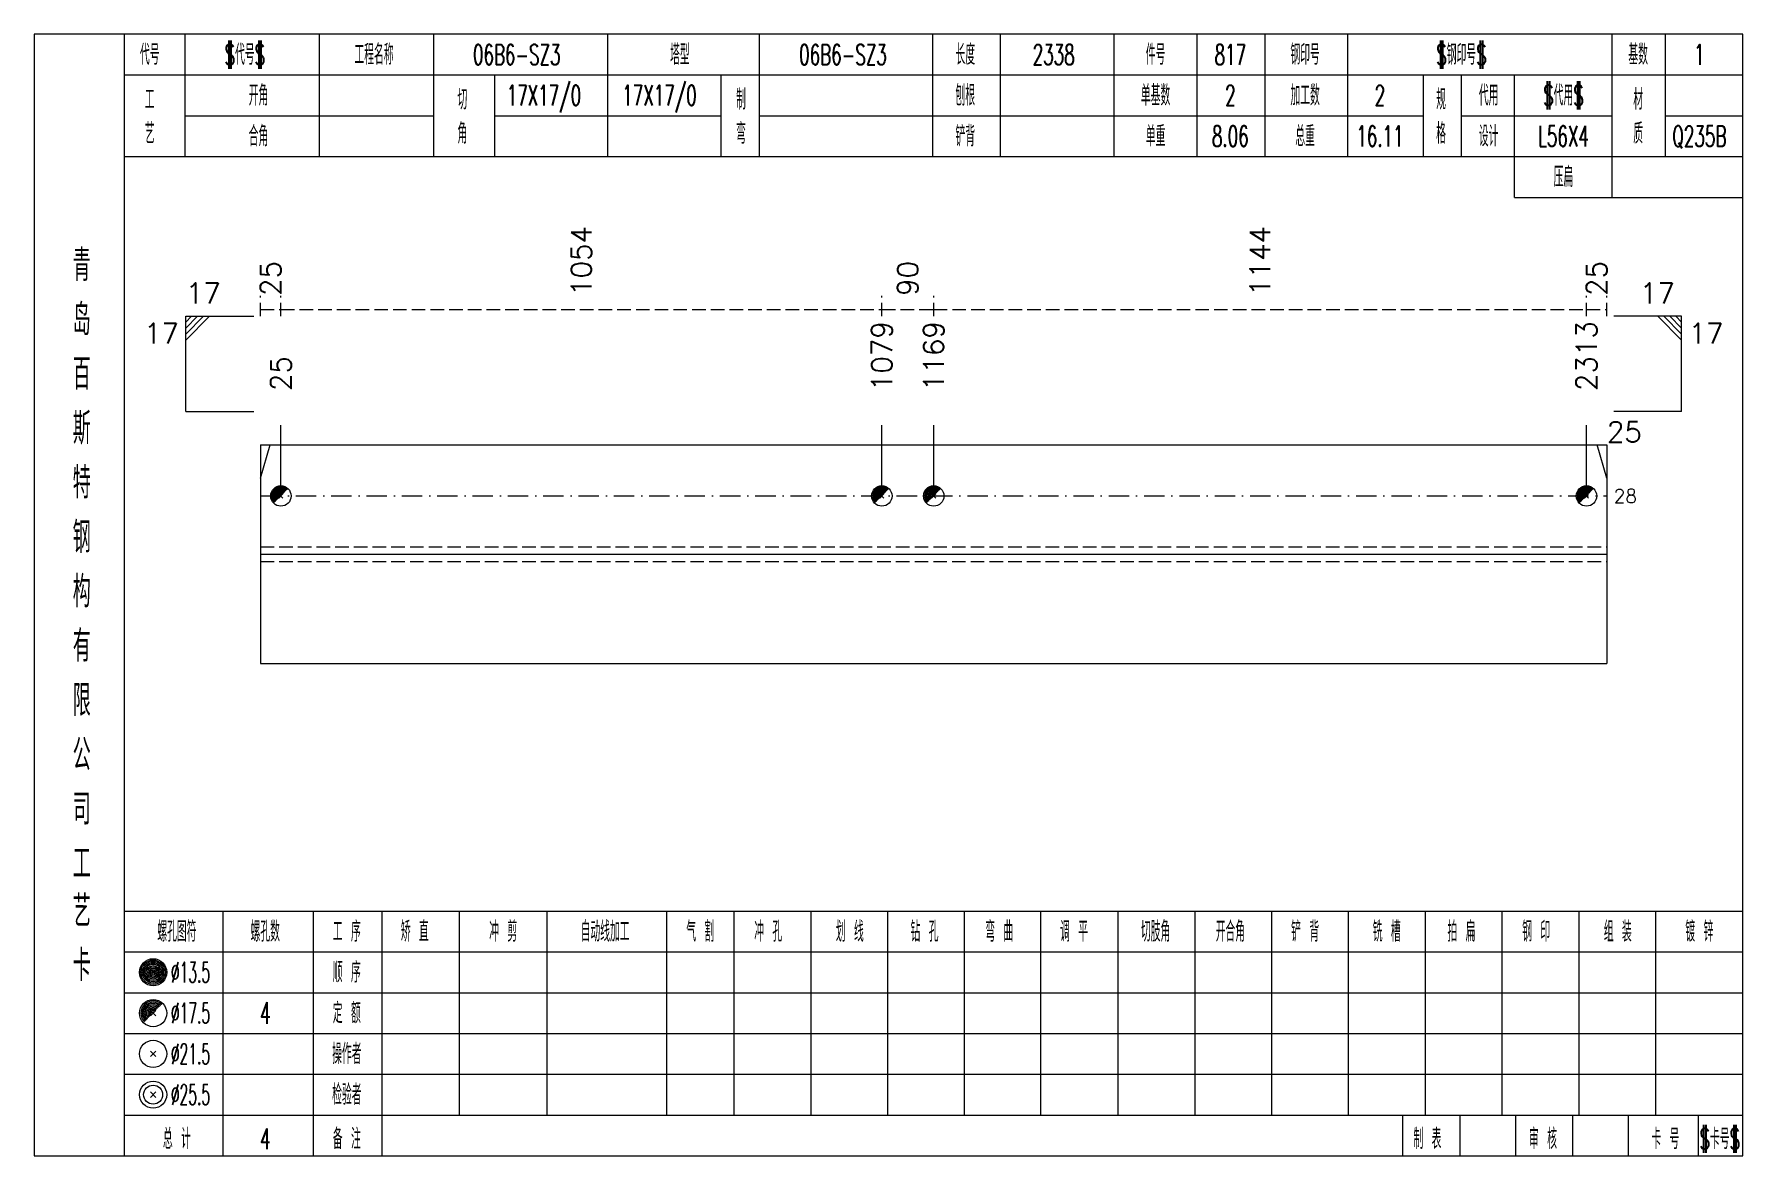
# Model space of a CAD drawing. Extents: x -533 to 8774, y 0 to 7979.
# Drawn here: x 351.4 to 602.8, y 2020.4 to 2185.4 of the extents above; entities that cross this region are included whole.
import ezdxf
from ezdxf.enums import TextEntityAlignment as Align

# ---------------------------------------------------------------- set-up
doc = ezdxf.new("R2010")
doc.units = 0
doc.header["$MEASUREMENT"] = 0
doc.linetypes.add('一点画线', pattern=[5.2, 3, -1, 0.2, -1])
doc.linetypes.add('虚线', pattern=[2.75, 2, -0.75])
doc.layers.get('0').update_dxf_attribs({"linetype": 'CONTINUOUS', "lineweight": 25})
for name, color, linetype, lineweight in [('1', 7, 'CONTINUOUS', 25), ('4', 7, 'CONTINUOUS', 25), ('5', 7, 'CONTINUOUS', 25)]:
    doc.layers.add(name, color=color, linetype=linetype, lineweight=lineweight)
doc.styles.get("Standard").update_dxf_attribs({"font": 'simplex.shx', "width": 0.7, "height": 3, "bigfont": 'gbhzfs.shx'})

msp = doc.modelspace()

# ---------------------------------------------------------------- texts
at = {"color": 8, "linetype": 'Continuous', "lineweight": 9}
for s, p in [('1054', (431.91, 2146.86)), ('1144', (531.78, 2146.86)), ('25', (386.2, 2146.86)), ('90', (479.94, 2146.86)), ('25', (581.3, 2146.86))]:
    msp.add_text(s, height=3, rotation=90, dxfattribs=at).set_placement(p, align=Align.MIDDLE_LEFT)
at = {"color": 7, "linetype": 'Continuous', "lineweight": 13}
msp.add_text('17', height=3, dxfattribs=at).set_placement((373.7, 2144.86), align=Align.BOTTOM_LEFT)
msp.add_text('17', height=3, dxfattribs=at).set_placement((592.8, 2144.86), align=Align.BOTTOM_RIGHT)
msp.add_text('17', height=3, dxfattribs=at).set_placement((372.7, 2142.86), align=Align.TOP_RIGHT)
for s, p in [('1079', (476.12, 2132.86)), ('1169', (483.75, 2132.86)), ('2313', (579.8, 2132.86)), ('25', (387.7, 2132.86))]:
    msp.add_text(s, height=3, rotation=90, dxfattribs=at).set_placement(p, align=Align.MIDDLE_LEFT)
msp.add_text('17', height=3, dxfattribs=at).set_placement((594.8, 2142.86), align=Align.TOP_LEFT)
for s, height, p in [('25', 3, (582.8, 2126.86)), ('28', 2, (583.8, 2117.43))]:
    msp.add_text(s, height=height, dxfattribs=at).set_placement(p, align=Align.MIDDLE_LEFT)
at = {"layer": '4', "color": 1, "linetype": 'Continuous', "lineweight": 13}
for s, height, width, p in [('代号', 3, 0.6, (368.4, 2182.36)), ('$代号$', 3, 0.6, (382.4, 2182.36)), ('工程名称', 3, 0.6, (401.4, 2182.36)), ('06B6-SZ3', 3, 0.6, (422.4, 2182.36)), ('塔型', 3, 0.6, (446.4, 2182.36)), ('06B6-SZ3', 3, 0.6, (470.4, 2182.36)), ('长度', 3, 0.6, (488.4, 2182.36)), ('2338', 3, 0.6, (501.4, 2182.36)), ('件号', 3, 0.6, (516.4, 2182.36)), ('817', 3, 0.6, (527.4, 2182.36)), ('钢印号', 3, 0.6, (538.4, 2182.36)), ('$钢印号$', 3, 0.6, (561.4, 2182.36)), ('基数', 3, 0.6, (587.4, 2182.36)), ('1', 3, 0.6, (596.4, 2182.36)), ('工', 3, 0.6, (368.4, 2175.76)), ('开角', 3, 0.6, (384.4, 2176.36)), ('切', 3, 0.6, (414.4, 2175.76)), ('17X17/0', 3, 0.6, (426.4, 2176.36)), ('17X17/0', 3, 0.6, (443.4, 2176.36)), ('制', 3, 0.6, (455.4, 2175.76)), ('刨根', 3, 0.6, (488.4, 2176.36)), ('单基数', 3, 0.6, (516.4, 2176.36)), ('2', 3, 0.6, (527.4, 2176.36)), ('加工数', 3, 0.6, (538.4, 2176.36)), ('2', 3, 0.6, (549.4, 2176.36)), ('规', 3, 0.6, (558.4, 2175.76)), ('代用', 3, 0.6, (565.4, 2176.36)), ('$代用$', 3, 0.6, (576.4, 2176.36)), ('材', 3, 0.6, (587.4, 2175.76)), ('艺', 3, 0.6, (368.4, 2170.76)), ('合角', 3, 0.6, (384.4, 2170.36)), ('角', 3, 0.6, (414.4, 2170.76)), ('弯', 3, 0.6, (455.4, 2170.76)), ('铲背', 3, 0.6, (488.4, 2170.36)), ('单重', 3, 0.6, (516.4, 2170.36)), ('总重', 3, 0.6, (538.4, 2170.36)), ('格', 3, 0.6, (558.4, 2170.76)), ('设计', 3, 0.6, (565.4, 2170.36)), ('质', 3, 0.6, (587.4, 2170.76)), ('8.06', 3, 0.6, (527.4, 2170.36)), ('16.11', 3, 0.6, (549.4, 2170.36)), ('L56X4', 3, 0.6, (576.4, 2170.36)), ('Q235B', 3, 0.6, (596.4, 2170.36)), ('压扁', 3, 0.6, (576.4, 2164.36)), ('青', 4.6, 0.8, (358.4, 2151.36)), ('岛', 4.6, 0.8, (358.4, 2143.36)), ('百', 4.6, 0.8, (358.4, 2135.36)), ('斯', 4.6, 0.8, (358.4, 2127.36)), ('特', 4.6, 0.8, (358.4, 2119.36)), ('钢', 4.6, 0.8, (358.4, 2111.36)), ('构', 4.6, 0.8, (358.4, 2103.36)), ('有', 4.6, 0.8, (358.4, 2095.36)), ('限', 4.6, 0.8, (358.4, 2087.36)), ('公', 4.6, 0.8, (358.4, 2079.36)), ('司', 4.6, 0.8, (358.4, 2071.36)), ('工', 4.6, 0.8, (358.4, 2063.36)), ('艺', 4.6, 0.8, (358.4, 2056.36)), ('螺孔图符', 3, 0.6, (372.4, 2053.36)), ('螺孔数', 3, 0.6, (385.4, 2053.36)), ('工 序', 3, 0.6, (397.4, 2053.36)), ('矫 直', 3, 0.6, (407.4, 2053.36)), ('冲 剪', 3, 0.6, (420.4, 2053.36)), ('自动线加工', 3, 0.6, (435.4, 2053.36)), ('气 割', 3, 0.6, (449.4, 2053.36)), ('冲 孔', 3, 0.6, (459.4, 2053.36)), ('划 线', 3, 0.6, (471.4, 2053.36)), ('钻 孔', 3, 0.6, (482.4, 2053.36)), ('弯 曲', 3, 0.6, (493.4, 2053.36)), ('调 平', 3, 0.6, (504.4, 2053.36)), ('切肢角', 3, 0.6, (516.4, 2053.36)), ('开合角', 3, 0.6, (527.4, 2053.36)), ('铲 背', 3, 0.6, (538.4, 2053.36)), ('铣 槽', 3, 0.6, (550.4, 2053.36)), ('拍 扁', 3, 0.6, (561.4, 2053.36)), ('钢 印', 3, 0.6, (572.4, 2053.36)), ('组 装', 3, 0.6, (584.4, 2053.36)), ('镀 锌', 3, 0.6, (596.4, 2053.36)), ('卡', 4.6, 0.8, (358.4, 2048.36)), ('顺 序', 3, 0.6, (397.4, 2047.36)), ('%%C13.5', 3, 0.5, (374.4, 2047.36)), ('%%C17.5', 3, 0.5, (374.4, 2041.36)), ('4', 3.2, 0.6, (385.4, 2041.36)), ('定 额', 3, 0.6, (397.4, 2041.36)), ('%%C21.5', 3, 0.5, (374.4, 2035.36)), ('操作者', 3, 0.6, (397.4, 2035.36)), ('%%C25.5', 3, 0.5, (374.4, 2029.36)), ('检验者', 3, 0.6, (397.4, 2029.36)), ('总 计', 3, 0.6, (372.4, 2022.86)), ('4', 3, 0.6, (385.4, 2022.86)), ('备 注', 3, 0.6, (397.4, 2022.86)), ('制 表', 3, 0.6, (556.4, 2022.86)), ('审 核', 3, 0.6, (573.4, 2022.86)), ('卡 号', 3, 0.6, (591.4, 2022.86)), ('$卡号$', 3, 0.6, (599.4, 2022.86))]:
    msp.add_text(s, height=height, dxfattribs=dict(at, width=width)).set_placement(p, align=Align.MIDDLE_CENTER)

# ---------------------------------------------------------------- blocks, each defined once
blk = doc.blocks.new('孔17.5')
at = {"layer": '5', "color": 7, "linetype": 'Continuous', "lineweight": 0}
for p, q in [((-0.2, -0.2), (0.2, 0.2)), ((-0.2, 0.2), (0.2, -0.2))]:
    blk.add_line(p, q, dxfattribs=at)
at = {"layer": '5', "color": 7, "linetype": 'Continuous', "lineweight": 13}
blk.add_circle((0, 0), 1, dxfattribs=at)
for radius in [0.9, 0.8, 0.7, 0.6, 0.5, 0.4, 0.3, 0.2, 0.1]:
    blk.add_arc((0, 0), radius, 45, 225, dxfattribs=at)

# ---------------------------------------------------------------- linework, layer by layer
at = {"color": 8, "linetype": '虚线', "lineweight": 9}
for p, q in [((384.7, 2143.86), (384.7, 2146.86)), ((384.7, 2144.86), (387.7, 2144.86)), ((387.7, 2143.86), (387.7, 2146.86)), ((387.7, 2143.86), (387.7, 2146.86)), ((387.7, 2144.86), (476.12, 2144.86)), ((476.12, 2143.86), (476.12, 2146.86)), ((476.12, 2143.86), (476.12, 2146.86)), ((476.12, 2144.86), (483.75, 2144.86)), ((483.75, 2143.86), (483.75, 2146.86)), ((483.75, 2143.86), (483.75, 2146.86)), ((483.75, 2144.86), (579.8, 2144.86)), ((579.8, 2143.86), (579.8, 2146.86)), ((579.8, 2143.86), (579.8, 2146.86)), ((579.8, 2144.86), (582.8, 2144.86)), ((582.8, 2143.86), (582.8, 2146.86))]:
    msp.add_line(p, q, dxfattribs=at)
at = {"color": 7, "linetype": 'Continuous', "lineweight": 13}
for p, q in [((373.7, 2143.86), (383.7, 2143.86)), ((373.7, 2129.86), (373.7, 2143.86)), ((374.57, 2143.86), (373.7, 2142.99)), ((375.45, 2143.86), (373.7, 2142.11)), ((376.32, 2143.86), (373.7, 2141.24)), ((377.2, 2143.86), (373.7, 2140.36)), ((593.8, 2143.86), (583.8, 2143.86)), ((590.3, 2143.86), (593.8, 2140.36)), ((591.17, 2143.86), (593.8, 2141.24)), ((592.05, 2143.86), (593.8, 2142.11)), ((592.92, 2143.86), (593.8, 2142.99)), ((593.8, 2129.86), (593.8, 2143.86)), ((373.7, 2129.86), (383.7, 2129.86)), ((593.8, 2129.86), (583.8, 2129.86)), ((387.7, 2117.43), (387.7, 2127.86)), ((476.12, 2117.43), (476.12, 2127.86)), ((483.75, 2117.43), (483.75, 2127.86)), ((579.8, 2117.43), (579.8, 2127.86)), ((384.7, 2120.06), (386.14, 2124.93)), ((582.8, 2120.06), (581.36, 2124.93))]:
    msp.add_line(p, q, dxfattribs=at)
at = {"color": 7, "linetype": 'Continuous', "lineweight": 18}
for p, q in [((384.7, 2124.93), (384.7, 2092.79)), ((384.7, 2124.93), (582.8, 2124.93)), ((582.8, 2124.93), (582.8, 2092.79)), ((384.7, 2108.86), (582.8, 2108.86))]:
    msp.add_line(p, q, dxfattribs=at)
at = {"color": 3, "linetype": '一点画线', "lineweight": 13}
msp.add_line((384.7, 2117.43), (582.8, 2117.43), dxfattribs=at)
at = {"color": 1, "linetype": '虚线', "lineweight": 18}
for p, q in [((384.7, 2109.93), (582.8, 2109.93)), ((384.7, 2107.79), (582.8, 2107.79))]:
    msp.add_line(p, q, dxfattribs=at)
at = {"layer": '1', "color": 7, "linetype": 'Continuous', "lineweight": 18}
msp.add_line((384.7, 2092.79), (582.8, 2092.79), dxfattribs=at)
at = {"layer": '4', "color": 1, "linetype": 'Continuous', "lineweight": 18}
for p, q in [((364.7, 2020.36), (364.7, 2185.36)), ((373.6, 2167.36), (373.6, 2185.36)), ((393.4, 2167.36), (393.4, 2185.36)), ((410.2, 2167.36), (410.2, 2185.36)), ((435.8, 2167.36), (435.8, 2185.36)), ((458.1, 2167.36), (458.1, 2185.36)), ((483.6, 2167.36), (483.6, 2185.36)), ((493.6, 2167.36), (493.6, 2185.36)), ((510.3, 2167.36), (510.3, 2185.36)), ((522.5, 2167.36), (522.5, 2185.36)), ((532.5, 2167.36), (532.5, 2185.36)), ((544.7, 2167.36), (544.7, 2185.36)), ((583.6, 2161.36), (583.6, 2185.36)), ((591.4, 2167.36), (591.4, 2185.36)), ((364.7, 2179.36), (602.8, 2179.36)), ((419.2, 2167.36), (419.2, 2179.36)), ((452.5, 2167.36), (452.5, 2179.36)), ((555.8, 2167.36), (555.8, 2179.36)), ((561.4, 2167.36), (561.4, 2179.36)), ((569.2, 2161.36), (569.2, 2179.36)), ((373.6, 2173.36), (410.2, 2173.36)), ((419.2, 2173.36), (452.5, 2173.36)), ((458.1, 2173.36), (555.8, 2173.36)), ((561.4, 2173.36), (583.6, 2173.36)), ((591.4, 2173.36), (602.8, 2173.36)), ((364.7, 2167.36), (602.8, 2167.36)), ((569.2, 2161.36), (602.8, 2161.36)), ((364.7, 2056.36), (602.8, 2056.36)), ((379.2, 2020.36), (379.2, 2056.36)), ((392.5, 2020.36), (392.5, 2056.36)), ((402.6, 2020.36), (402.6, 2056.36)), ((414, 2026.36), (414, 2056.36)), ((426.9, 2026.36), (426.9, 2056.36)), ((444.5, 2026.36), (444.5, 2056.36)), ((454.4, 2026.36), (454.4, 2056.36)), ((465.7, 2026.36), (465.7, 2056.36)), ((477, 2026.36), (477, 2056.36)), ((488.3, 2026.36), (488.3, 2056.36)), ((499.5, 2026.36), (499.5, 2056.36)), ((510.9, 2026.36), (510.9, 2056.36)), ((522.2, 2026.36), (522.2, 2056.36)), ((533.5, 2026.36), (533.5, 2056.36)), ((544.8, 2026.36), (544.8, 2056.36)), ((556.1, 2026.36), (556.1, 2056.36)), ((567.4, 2026.36), (567.4, 2056.36)), ((578.7, 2026.36), (578.7, 2056.36)), ((590, 2026.36), (590, 2056.36)), ((364.7, 2050.36), (602.8, 2050.36)), ((364.7, 2044.36), (602.8, 2044.36)), ((364.7, 2038.36), (602.8, 2038.36)), ((364.7, 2032.36), (602.8, 2032.36)), ((364.7, 2026.36), (602.8, 2026.36)), ((552.8, 2020.36), (552.8, 2026.36)), ((561.2, 2020.36), (561.2, 2026.36)), ((569.4, 2020.36), (569.4, 2026.36)), ((577.8, 2020.36), (577.8, 2026.36)), ((586, 2020.36), (586, 2026.36)), ((596.3, 2020.36), (596.3, 2026.36))]:
    msp.add_line(p, q, dxfattribs=at)
at = {"layer": '4', "color": 7, "linetype": 'Continuous', "lineweight": 13}
for p, q in [((368.7, 2047.16), (369.1, 2047.56)), ((369.1, 2047.16), (368.7, 2047.56)), ((368.5, 2034.96), (369.3, 2035.76)), ((369.3, 2034.96), (368.5, 2035.76)), ((368.5, 2028.96), (369.3, 2029.76)), ((369.3, 2028.96), (368.5, 2029.76))]:
    msp.add_line(p, q, dxfattribs=at)
at = {"layer": '4', "color": 7, "linetype": 'Continuous', "lineweight": 0}
for p, q in [((368.5, 2040.96), (369.3, 2041.76)), ((368.5, 2041.76), (369.3, 2040.96))]:
    msp.add_line(p, q, dxfattribs=at)
at = {"layer": '4', "color": 1, "linetype": 'Continuous', "lineweight": 18}
msp.add_lwpolyline([(351.4, 2185.36), (351.4, 2020.36), (602.8, 2020.36), (602.8, 2185.36)], close=True, dxfattribs=at)
at = {"layer": '4', "color": 7, "linetype": 'Continuous', "lineweight": 13}
for centre, radius in [((368.9, 2047.36), 2), ((368.9, 2047.36), 1.8), ((368.9, 2047.36), 1.6), ((368.9, 2047.36), 1.4), ((368.9, 2047.36), 1.2), ((368.9, 2047.36), 1), ((368.9, 2047.36), 0.8), ((368.9, 2047.36), 0.6), ((368.9, 2047.36), 0.4), ((368.9, 2047.36), 0.2), ((368.9, 2041.36), 2), ((368.9, 2035.36), 2), ((368.9, 2029.36), 2), ((368.9, 2029.36), 1.4)]:
    msp.add_circle(centre, radius, dxfattribs=at)
for radius in [1.8, 1.6, 1.4, 1.2, 1, 0.8, 0.6, 0.4, 0.2]:
    msp.add_arc((368.9, 2041.36), radius, 45, 225, dxfattribs=at)

# ---------------------------------------------------------------- block references
at = {"color": 7, "linetype": 'Continuous', "lineweight": 13, "xscale": 1.5, "yscale": 1.5, "zscale": 1.5}
for p in [(387.7, 2117.43), (476.12, 2117.43), (483.75, 2117.43), (579.8, 2117.43)]:
    msp.add_blockref('孔17.5', p, dxfattribs=at)

msp.set_redraw_order([(e.dxf.handle, doc.entitydb.next_handle()) for e in msp.query("TEXT MTEXT ATTDEF DIMENSION ARC_DIMENSION")])  # texts and dimensions are drawn at this point

doc.saveas('drawing.dxf')
